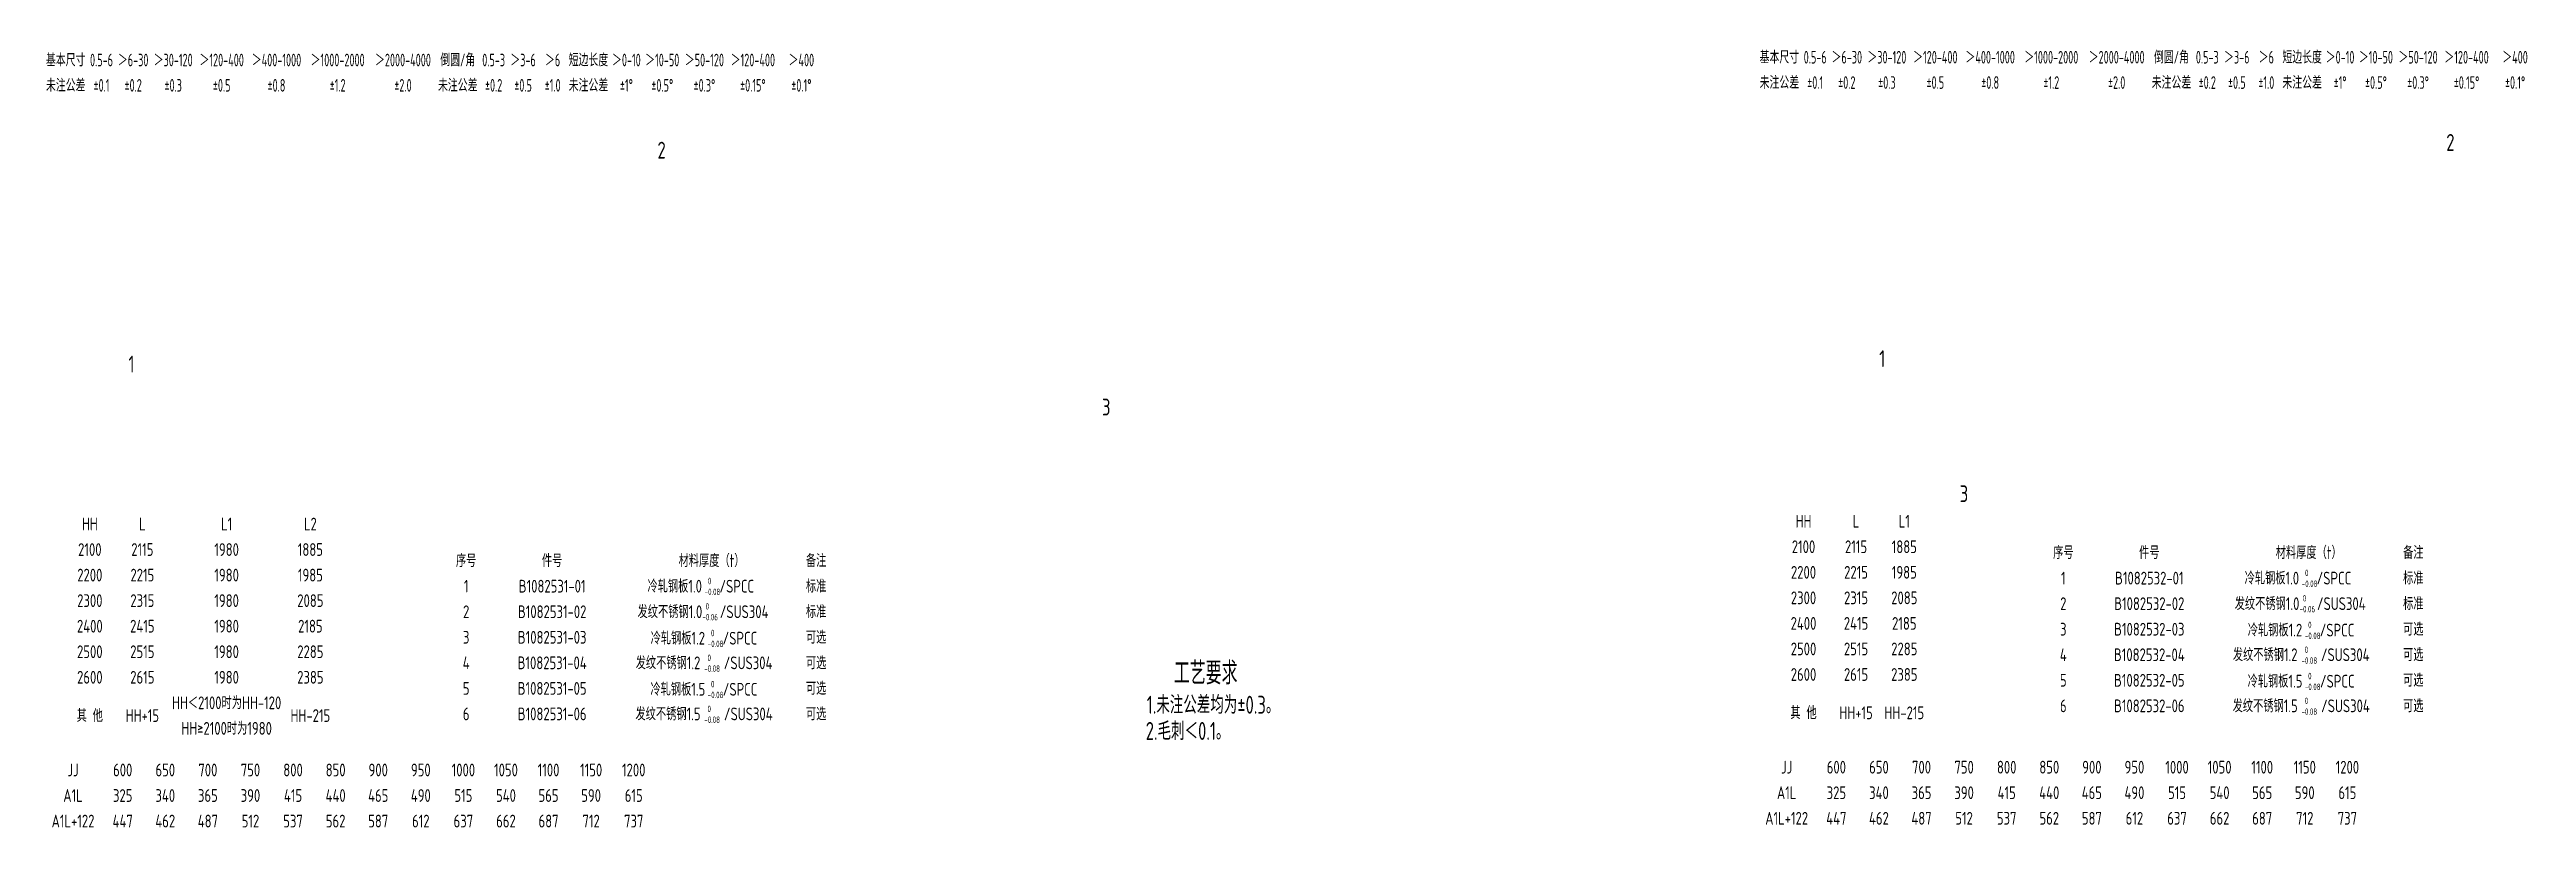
# Model space of a CAD drawing. Header units: inches. Extents: x 14216 to 120088, y -28803 to 23559.
# Drawn here: x 18852 to 24087, y -1075 to 569 of the extents above; entities that cross this region are included whole.
import ezdxf
from ezdxf.enums import TextEntityAlignment as Align

# ---------------------------------------------------------------- set-up
doc = ezdxf.new("R2010")
doc.units = ezdxf.units.IN
doc.header["$LTSCALE"] = 0.3
doc.header["$MEASUREMENT"] = 0
for name, color, linetype in [('1粗实线', 4, 'Continuous'), ('2', 2, 'Continuous'), ('2细实线', 2, 'Continuous')]:
    doc.layers.add(name, color=color, linetype=linetype)
doc.layers.add('粗实线', color=7, linetype='Continuous', lineweight=30)
doc.styles.add('HZ', font='isocp2.shx', dxfattribs={"width": 0.7, "bigfont": 'hztxt.shx'})

msp = doc.modelspace()

# ---------------------------------------------------------------- texts
at = {"layer": '1粗实线', "color": 4, "style": 'HZ', "width": 0.8}
for s, p in [('2', (20136.6, 338.9)), ('2', (23917.1, 355.2)), ('1', (19018.5, -113.4)), ('1', (22718.7, -101.8)), ('3', (21076, -204.1)), ('3', (22888.8, -387.3))]:
    msp.add_text(s, height=35.6, dxfattribs=at).set_placement(p)
at = {"layer": '2', "style": 'HZ', "width": 0.8}
for s, p in [('HH', (22558.7, -427.7)), ('L', (22669.7, -427.7)), ('L1', (22771.7, -427.7)), ('HH', (18936.9, -433.6)), ('L', (19047.9, -433.6)), ('L1', (19226, -433.6)), ('L2', (19403, -433.6)), ('2100', (22558.7, -481.7)), ('2115', (22669.7, -481.7)), ('1885', (22771.7, -481.7)), ('2100', (18936.9, -487.6)), ('2115', (19047.9, -487.6)), ('1980', (19226, -487.6)), ('1885', (19403, -487.6)), ('序号', (19732.3, -511.1)), ('件号', (19914, -511.1)), ('材料厚度（t）', (20250.9, -511.1)), ('备注', (20471.9, -511.1)), ('2200', (22558.7, -535.7)), ('2215', (22669.7, -535.7)), ('1985', (22771.7, -535.7)), ('序号', (23107.8, -494)), ('件号', (23289.5, -494)), ('材料厚度（t）', (23626.4, -494)), ('备注', (23847.4, -494)), ('2200', (18936.9, -541.6)), ('2215', (19047.9, -541.6)), ('1980', (19226, -541.6)), ('1985', (19403, -541.6)), ('1', (19732.3, -565.1)), ('B1082531-01', (19914, -565.1)), ('冷轧钢板1.0   /SPCC', (20228.1, -565.1)), ('标准', (20471.9, -565.1)), ('1', (23107.8, -548)), ('B1082532-01', (23289.5, -548)), ('冷轧钢板1.0   /SPCC', (23603.6, -548)), ('标准', (23847.4, -548)), ('2300', (18936.9, -595.6)), ('2315', (19047.9, -595.6)), ('1980', (19226, -595.6)), ('2085', (19403, -595.6)), ('2', (19732.3, -619.1)), ('B1082531-02', (19914, -619.1)), ('发纹不锈钢1.0   /SUS304 ', (20239, -619.1)), ('标准', (20471.9, -619.1)), ('2300', (22558.7, -589.7)), ('2315', (22669.7, -589.7)), ('2085', (22771.7, -589.7)), ('2', (23107.8, -602)), ('B1082532-02', (23289.5, -602)), ('发纹不锈钢1.0   /SUS304 ', (23614.5, -602)), ('标准', (23847.4, -602)), ('2400', (18936.9, -649.6)), ('2415', (19047.9, -649.6)), ('1980', (19226, -649.6)), ('2185', (19403, -649.6)), ('3', (19732.3, -673.1)), ('B1082531-03', (19914, -673.1)), ('冷轧钢板1.2   /SPCC', (20234.7, -675)), ('可选', (20471.9, -673.1)), ('2400', (22558.7, -643.7)), ('2415', (22669.7, -643.7)), ('2185', (22771.7, -643.7)), ('3', (23107.8, -656)), ('B1082532-03', (23289.5, -656)), ('冷轧钢板1.2   /SPCC', (23610.2, -657.9)), ('可选', (23847.4, -656)), ('2500', (18936.9, -703.6)), ('2515', (19047.9, -703.6)), ('1980', (19226, -703.6)), ('2285', (19403, -703.6)), ('4', (19732.3, -727.1)), ('B1082531-04', (19914, -727.1)), ('发纹不锈钢1.2    /SUS304 ', (20241.2, -727.1)), ('可选', (20471.9, -727.1)), ('2500', (22558.7, -697.7)), ('2515', (22669.7, -697.7)), ('2285', (22771.7, -697.7)), ('4', (23107.8, -710)), ('B1082532-04', (23289.5, -710)), ('发纹不锈钢1.2    /SUS304 ', (23616.7, -710)), ('可选', (23847.4, -710)), ('2600', (18936.9, -757.6)), ('2615', (19047.9, -757.6)), ('1980', (19226, -757.6)), ('2385', (19403, -757.6)), ('5', (19732.3, -781.1)), ('B1082531-05', (19914, -781.1)), ('冷轧钢板1.5   /SPCC', (20234.7, -783)), ('可选', (20471.9, -781.1)), ('2600', (22558.7, -751.7)), ('2615', (22669.7, -751.7)), ('2385', (22771.7, -751.7)), ('5', (23107.8, -764)), ('B1082532-05', (23289.5, -764)), ('冷轧钢板1.5   /SPCC', (23610.2, -765.9)), ('可选', (23847.4, -764)), ('其 他', (18936.9, -838.6)), ('HH+15', (19047.9, -838.6)), ('HH＜2100时为HH-120', (19226, -811.6)), ('HH-215', (19403, -838.6)), ('6', (19732.3, -835.1)), ('B1082531-06', (19914, -835.1)), ('发纹不锈钢1.5    /SUS304 ', (20241.2, -835.1)), ('可选', (20471.9, -835.1)), ('其 他', (22558.7, -832.7)), ('HH+15', (22669.7, -832.7)), ('HH-215', (22771.7, -832.7)), ('6', (23107.8, -818)), ('B1082532-06', (23289.5, -818)), ('发纹不锈钢1.5    /SUS304 ', (23616.7, -818)), ('可选', (23847.4, -818)), ('HH≥2100时为1980', (19226, -865.6))]:
    msp.add_text(s, height=27, dxfattribs=at).set_placement(p, align=Align.MIDDLE_CENTER)
at = {"layer": '2', "color": 6, "style": 'HZ', "width": 0.75}
for s, p in [('1.未注公差均为±0.3。', (21170.6, -834.7)), ('2.毛刺＜0.1。', (21168.5, -890.1))]:
    msp.add_text(s, height=38, dxfattribs=at).set_placement(p)
at = {"layer": '2', "char_height": 13.73, "attachment_point": 1, "style": 'HZ'}
for s, insert in [(' 0\\P-0.08', (20236.3, -547.2)), (' 0\\P-0.08', (23611.7, -530.1)), (' 0\\P-0.06', (20231.6, -600.7)), (' 0\\P-0.06', (23607.1, -583.7)), (' 0\\P-0.08', (20242.8, -657.2)), (' 0\\P-0.08', (23618.3, -640.1)), (' 0\\P-0.08', (20235.6, -709.6)), (' 0\\P-0.08', (23611.1, -692.5)), (' 0\\P-0.08', (20242.8, -765.2)), (' 0\\P-0.08', (23618.3, -748.1)), (' 0\\P-0.08', (20235.6, -817.6)), (' 0\\P-0.08', (23611.1, -800.5))]:
    msp.add_mtext(s, dxfattribs=dict(at, insert=insert))
at = {"layer": '2细实线', "linetype": 'ByBlock', "style": 'HZ', "width": 0.65}
for s, p in [('基本尺寸', (18885.9, 547.3)), ('0.5-6', (18961.6, 547.3)), ('＞6-30', (19028.5, 547.3)), ('＞30-120', (19113.1, 547.3)), ('＞120-400', (19215.6, 547.3)), ('＞400-1000', (19331.4, 547.3)), ('＞1000-2000', (19460.6, 547.3)), ('＞2000-4000', (19598.7, 547.3)), ('倒圆/角', (19714.5, 547.3)), ('0.5-3', (19790.3, 547.3)), ('＞3-6', (19852.6, 547.3)), ('＞6', (19915, 547.3)), ('短边长度', (19990.7, 547.3)), ('＞0-10', (20070.9, 547.3)), ('＞10-50', (20146.7, 547.3)), ('＞50-120', (20235.8, 547.3)), ('＞120-400', (20338.2, 547.3)), ('＞400', (20440.7, 547.3)), ('基本尺寸', (22507.7, 553.2)), ('0.5-6', (22583.4, 553.2)), ('＞6-30', (22650.2, 553.2)), ('＞30-120', (22734.9, 553.2)), ('＞120-400', (22837.3, 553.2)), ('＞400-1000', (22953.2, 553.2)), ('＞1000-2000', (23082.4, 553.2)), ('＞2000-4000', (23220.5, 553.2)), ('倒圆/角', (23336.3, 553.2)), ('0.5-3', (23412, 553.2)), ('＞3-6', (23474.4, 553.2)), ('＞6', (23536.8, 553.2)), ('短边长度', (23612.5, 553.2)), ('＞0-10', (23692.7, 553.2)), ('＞10-50', (23768.4, 553.2)), ('＞50-120', (23857.5, 553.2)), ('＞120-400', (23960, 553.2)), ('＞400', (24062.5, 553.2)), ('未注公差', (18885.9, 493.8)), ('%%p0.1', (18961.6, 493.8)), ('%%p0.2', (19028.5, 493.8)), ('%%p0.3', (19113.1, 493.8)), ('%%p0.5', (19215.6, 493.8)), ('%%p0.8', (19331.4, 493.8)), ('%%p1.2', (19460.6, 493.8)), ('%%p2.0', (19598.7, 493.8)), ('未注公差', (19714.5, 493.8)), ('%%p0.2', (19790.3, 493.8)), ('%%p0.5', (19852.6, 493.8)), ('%%p1.0', (19915, 493.8)), ('未注公差', (19990.7, 493.8)), ('%%p1%%d', (20070.9, 493.8)), ('%%p0.5%%d', (20146.7, 493.8)), ('%%p0.3%%d', (20235.8, 493.8)), ('%%p0.15%%d', (20338.2, 493.8)), ('%%p0.1%%d', (20440.7, 493.8)), ('未注公差', (22507.7, 499.7)), ('%%p0.1', (22583.4, 499.7)), ('%%p0.2', (22650.2, 499.7)), ('%%p0.3', (22734.9, 499.7)), ('%%p0.5', (22837.3, 499.7)), ('%%p0.8', (22953.2, 499.7)), ('%%p1.2', (23082.4, 499.7)), ('%%p2.0', (23220.5, 499.7)), ('未注公差', (23336.3, 499.7)), ('%%p0.2', (23412, 499.7)), ('%%p0.5', (23474.4, 499.7)), ('%%p1.0', (23536.8, 499.7)), ('未注公差', (23612.5, 499.7)), ('%%p1%%d', (23692.7, 499.7)), ('%%p0.5%%d', (23768.4, 499.7)), ('%%p0.3%%d', (23857.5, 499.7)), ('%%p0.15%%d', (23960, 499.7)), ('%%p0.1%%d', (24062.5, 499.7))]:
    msp.add_text(s, height=26.73, dxfattribs=at).set_placement(p, align=Align.MIDDLE_CENTER)
at = {"layer": '2细实线', "style": 'HZ', "width": 0.8}
for s, p in [('JJ', (18901.4, -953.6)), ('600', (19006.4, -953.6)), ('650', (19096.4, -953.6)), ('700', (19186.4, -953.6)), ('750', (19276.4, -953.6)), ('800', (19366.4, -953.6)), ('850', (19456.4, -953.6)), ('900', (19546.4, -953.6)), ('950', (19636.4, -953.6)), ('1000', (19726.4, -953.6)), ('1050', (19816.4, -953.6)), ('1100', (19906.4, -953.6)), ('1150', (19996.4, -953.6)), ('1200', (20086.4, -953.6)), ('JJ', (22523.1, -947.7)), ('600', (22628.1, -947.7)), ('650', (22718.1, -947.7)), ('700', (22808.1, -947.7)), ('750', (22898.1, -947.7)), ('800', (22988.1, -947.7)), ('850', (23078.1, -947.7)), ('900', (23168.1, -947.7)), ('950', (23258.1, -947.7)), ('1000', (23348.1, -947.7)), ('1050', (23438.1, -947.7)), ('1100', (23528.1, -947.7)), ('1150', (23618.1, -947.7)), ('1200', (23708.1, -947.7)), ('A1L', (18901.4, -1007.6)), ('325', (19006.4, -1007.6)), ('340', (19096.4, -1007.6)), ('365', (19186.4, -1007.6)), ('390', (19276.4, -1007.6)), ('415', (19366.4, -1007.6)), ('440', (19456.4, -1007.6)), ('465', (19546.4, -1007.6)), ('490', (19636.4, -1007.6)), ('515', (19726.4, -1007.6)), ('540', (19816.4, -1007.6)), ('565', (19906.4, -1007.6)), ('590', (19996.4, -1007.6)), ('615', (20086.4, -1007.6)), ('A1L', (22523.1, -1001.7)), ('325', (22628.1, -1001.7)), ('340', (22718.1, -1001.7)), ('365', (22808.1, -1001.7)), ('390', (22898.1, -1001.7)), ('415', (22988.1, -1001.7)), ('440', (23078.1, -1001.7)), ('465', (23168.1, -1001.7)), ('490', (23258.1, -1001.7)), ('515', (23348.1, -1001.7)), ('540', (23438.1, -1001.7)), ('565', (23528.1, -1001.7)), ('590', (23618.1, -1001.7)), ('615', (23708.1, -1001.7)), ('A1L+122', (22523.1, -1055.7)), ('447', (22628.1, -1055.7)), ('462', (22718.1, -1055.7)), ('487', (22808.1, -1055.7)), ('512', (22898.1, -1055.7)), ('537', (22988.1, -1055.7)), ('562', (23078.1, -1055.7)), ('587', (23168.1, -1055.7)), ('612', (23258.1, -1055.7)), ('637', (23348.1, -1055.7)), ('662', (23438.1, -1055.7)), ('687', (23528.1, -1055.7)), ('712', (23618.1, -1055.7)), ('737', (23708.1, -1055.7)), ('A1L+122', (18901.4, -1061.6)), ('447', (19006.4, -1061.6)), ('462', (19096.4, -1061.6)), ('487', (19186.4, -1061.6)), ('512', (19276.4, -1061.6)), ('537', (19366.4, -1061.6)), ('562', (19456.4, -1061.6)), ('587', (19546.4, -1061.6)), ('612', (19636.4, -1061.6)), ('637', (19726.4, -1061.6)), ('662', (19816.4, -1061.6)), ('687', (19906.4, -1061.6)), ('712', (19996.4, -1061.6)), ('737', (20086.4, -1061.6))]:
    msp.add_text(s, height=27, dxfattribs=at).set_placement(p, align=Align.MIDDLE_CENTER)
at = {"layer": '粗实线', "color": 3, "linetype": 'Continuous', "lineweight": -3, "style": 'HZ', "width": 0.7}
msp.add_text('工艺要求', height=48, dxfattribs=at).set_placement((21228, -772.8))

doc.saveas('drawing.dxf')
